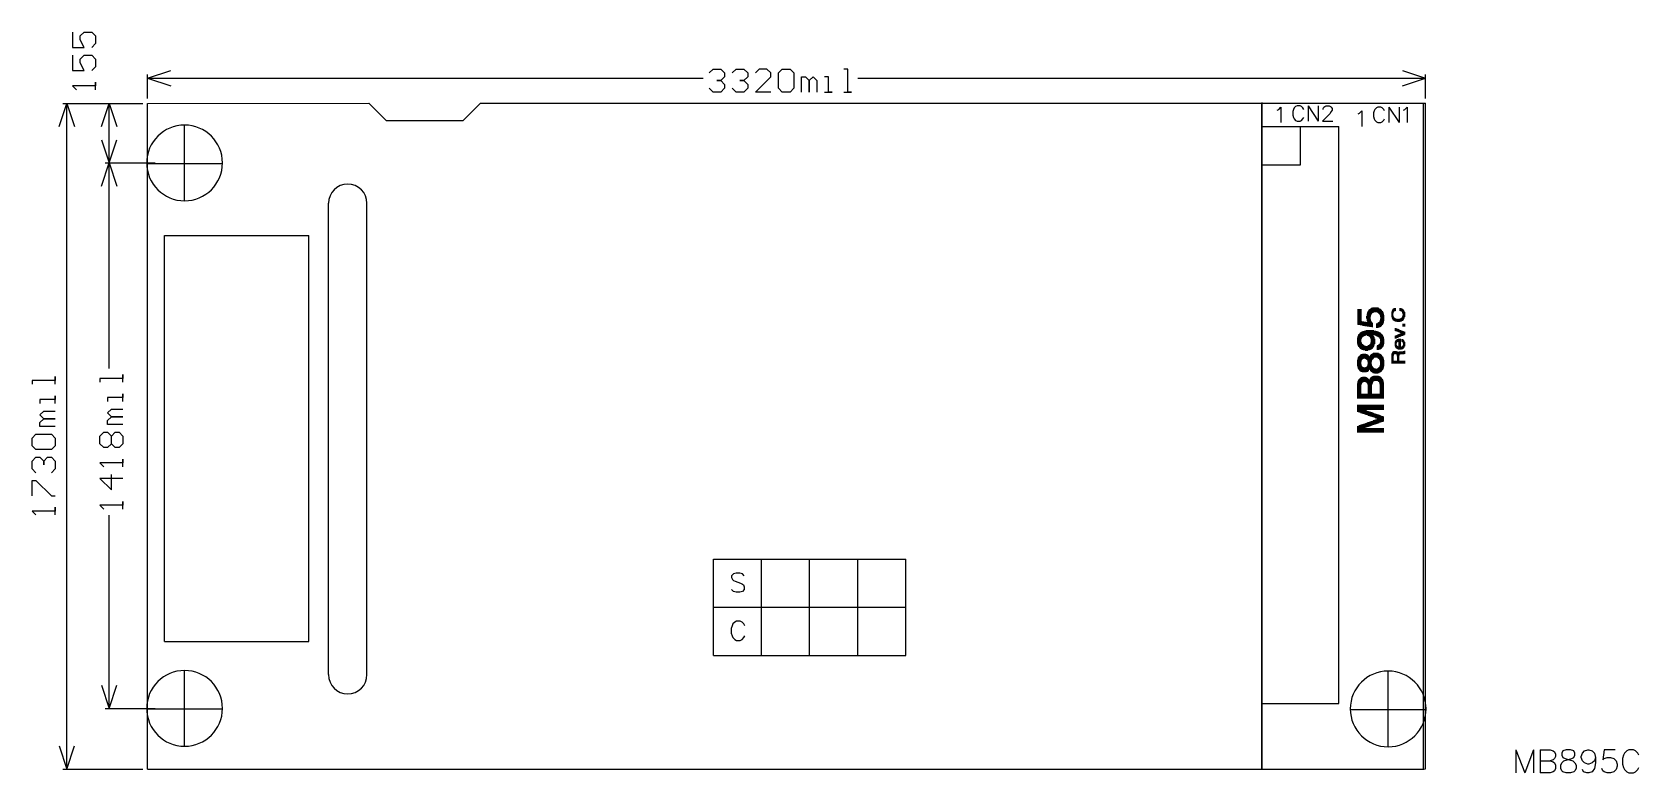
# Model space of a CAD drawing. Extents: x -0.3 to 3.87, y -0.01 to 1.92.
import ezdxf

# ---------------------------------------------------------------- set-up
doc = ezdxf.new("R2010")
doc.units = 0
doc.layers.add('gm1', color=6, linetype='CONTINUOUS')
doc.layers.add('gto', color=4, linetype='CONTINUOUS')

msp = doc.modelspace()

# ---------------------------------------------------------------- linework, layer by layer
at = {"layer": 'gm1', "color": 6}
for points in [[(-0.19498, 1.91524), (-0.19498, 1.87525), (-0.16499, 1.87525), (-0.17499, 1.89524), (-0.17499, 1.90524), (-0.16499, 1.91524), (-0.145, 1.91524), (-0.135, 1.90524), (-0.135, 1.88524), (-0.145, 1.87525)], [(-0.19498, 1.91524), (-0.19498, 1.87525), (-0.16499, 1.87525), (-0.17499, 1.89524), (-0.17499, 1.90524), (-0.16499, 1.91524), (-0.145, 1.91524), (-0.135, 1.90524), (-0.135, 1.88524), (-0.145, 1.87525)], [(-0.19498, 1.85526), (-0.19498, 1.81527), (-0.16499, 1.81527), (-0.17499, 1.83526), (-0.17499, 1.84526), (-0.16499, 1.85526), (-0.145, 1.85526), (-0.135, 1.84526), (-0.135, 1.82527), (-0.145, 1.81527)], [(-0.19498, 1.85526), (-0.19498, 1.81527), (-0.16499, 1.81527), (-0.17499, 1.83526), (-0.17499, 1.84526), (-0.16499, 1.85526), (-0.145, 1.85526), (-0.135, 1.84526), (-0.135, 1.82527), (-0.145, 1.81527)], [(0, 1.79528), (0.06, 1.81528)], [(0, 1.79528), (0.06, 1.81528)], [(0, 1.7425), (0, 1.80528)], [(0, 1.7425), (0, 1.80528)], [(0, 1.79528), (1.44306, 1.79528)], [(0, 1.79528), (0.06, 1.77528)], [(0, 1.79528), (1.44306, 1.79528)], [(0, 1.79528), (0.06, 1.77528)], [(1.45906, 1.80928), (1.46906, 1.81927), (1.48905, 1.81927), (1.49905, 1.80928), (1.49905, 1.79928), (1.48905, 1.78928), (1.47905, 1.78928), (1.48905, 1.78928), (1.49905, 1.77929), (1.49905, 1.76929), (1.48905, 1.75929), (1.46906, 1.75929), (1.45906, 1.76929)], [(1.45906, 1.80928), (1.46906, 1.81927), (1.48905, 1.81927), (1.49905, 1.80928), (1.49905, 1.79928), (1.48905, 1.78928), (1.47905, 1.78928), (1.48905, 1.78928), (1.49905, 1.77929), (1.49905, 1.76929), (1.48905, 1.75929), (1.46906, 1.75929), (1.45906, 1.76929)], [(1.51904, 1.80928), (1.52904, 1.81927), (1.54903, 1.81927), (1.55903, 1.80928), (1.55903, 1.79928), (1.54903, 1.78928), (1.53903, 1.78928), (1.54903, 1.78928), (1.55903, 1.77929), (1.55903, 1.76929), (1.54903, 1.75929), (1.52904, 1.75929), (1.51904, 1.76929)], [(1.51904, 1.80928), (1.52904, 1.81927), (1.54903, 1.81927), (1.55903, 1.80928), (1.55903, 1.79928), (1.54903, 1.78928), (1.53903, 1.78928), (1.54903, 1.78928), (1.55903, 1.77929), (1.55903, 1.76929), (1.54903, 1.75929), (1.52904, 1.75929), (1.51904, 1.76929)], [(1.61901, 1.75929), (1.57902, 1.75929), (1.61901, 1.79928), (1.61901, 1.80928), (1.60901, 1.81927), (1.58902, 1.81927), (1.57902, 1.80928)], [(1.61901, 1.75929), (1.57902, 1.75929), (1.61901, 1.79928), (1.61901, 1.80928), (1.60901, 1.81927), (1.58902, 1.81927), (1.57902, 1.80928)], [(1.639, 1.80928), (1.649, 1.81927), (1.66899, 1.81927), (1.67899, 1.80928), (1.67899, 1.76929), (1.66899, 1.75929), (1.649, 1.75929), (1.639, 1.76929), (1.639, 1.80928)], [(1.639, 1.80928), (1.649, 1.81927), (1.66899, 1.81927), (1.67899, 1.80928), (1.67899, 1.76929), (1.66899, 1.75929), (1.649, 1.75929), (1.639, 1.76929), (1.639, 1.80928)], [(1.69898, 1.75929), (1.69898, 1.79928), (1.70898, 1.79928), (1.71898, 1.78928), (1.71898, 1.75929), (1.71898, 1.78928), (1.72897, 1.79928), (1.73897, 1.78928), (1.73897, 1.75929)], [(1.69898, 1.75929), (1.69898, 1.79928), (1.70898, 1.79928), (1.71898, 1.78928), (1.71898, 1.75929), (1.71898, 1.78928), (1.72897, 1.79928), (1.73897, 1.78928), (1.73897, 1.75929)], [(1.75896, 1.75929), (1.77896, 1.75929), (1.76896, 1.75929), (1.76896, 1.79928), (1.75896, 1.79928)], [(1.75896, 1.75929), (1.77896, 1.75929), (1.76896, 1.75929), (1.76896, 1.79928), (1.75896, 1.79928)], [(1.80895, 1.75929), (1.82894, 1.75929), (1.81894, 1.75929), (1.81894, 1.81927), (1.80895, 1.81927)], [(1.80895, 1.75929), (1.82894, 1.75929), (1.81894, 1.75929), (1.81894, 1.81927), (1.80895, 1.81927)], [(1.84494, 1.79528), (3.32, 1.79528)], [(1.84494, 1.79528), (3.32, 1.79528)], [(3.26, 1.81528), (3.32, 1.79528)], [(3.26, 1.81528), (3.32, 1.79528)], [(3.26, 1.77528), (3.32, 1.79528)], [(3.26, 1.77528), (3.32, 1.79528)], [(3.32, 1.74278), (3.32, 1.80528)], [(3.32, 1.74278), (3.32, 1.80528)], [(-0.135, 1.76528), (-0.135, 1.78528), (-0.135, 1.77528), (-0.19498, 1.77528), (-0.18498, 1.76528)], [(-0.135, 1.76528), (-0.135, 1.78528), (-0.135, 1.77528), (-0.19498, 1.77528), (-0.18498, 1.76528)], [(-0.23, 1.67), (-0.21, 1.73), (-0.19, 1.67)], [(-0.23, 1.67), (-0.21, 1.73), (-0.19, 1.67)], [(-0.22, 1.73), (-0.0125, 1.73)], [(-0.22, 1.73), (-0.0125, 1.73)], [(-0.21, 0), (-0.21, 0.865), (-0.21, 1.73)], [(-0.21, 0), (-0.21, 0.865), (-0.21, 1.73)], [(-0.12, 1.67), (-0.1, 1.73), (-0.08, 1.67)], [(-0.12, 1.67), (-0.1, 1.73), (-0.08, 1.67)], [(-0.11, 1.73), (-0.0125, 1.73)], [(-0.11, 1.73), (-0.0125, 1.73)], [(-0.1, 1.57528), (-0.1, 1.65264), (-0.1, 1.73)], [(-0.1, 1.57528), (-0.1, 1.65264), (-0.1, 1.73)], [(0, 1.73), (0.575, 1.73028)], [(0, 1.73), (0.575, 1.73028)], [(0, 0), (0, 1.73)], [(0, 0), (0, 1.73)], [(0.575, 1.73028), (0.62, 1.68528)], [(0.575, 1.73028), (0.62, 1.68528)], [(0.62, 1.68528), (0.82, 1.68528), (0.865, 1.73028), (3.32, 1.73028)], [(0.62, 1.68528), (0.82, 1.68528), (0.865, 1.73028), (3.32, 1.73028)], [(3.32, 0.00028), (3.32, 1.73028)], [(3.32, 0.00028), (3.32, 1.73028)], [(-0.12, 1.63528), (-0.1, 1.57528)], [(-0.12, 1.63528), (-0.1, 1.57528)], [(-0.1, 1.57528), (-0.08, 1.63528)], [(-0.1, 1.57528), (-0.08, 1.63528)], [(-0.12, 1.51528), (-0.1, 1.57528), (-0.08, 1.51528)], [(-0.12, 1.51528), (-0.1, 1.57528), (-0.08, 1.51528)], [(-0.11, 1.57528), (0.02007, 1.57528)], [(-0.11, 1.57528), (0.02007, 1.57528)], [(-0.11, 1.57528), (0.02007, 1.57528)], [(-0.11, 1.57528), (0.02007, 1.57528)], [(-0.1, 1.04137), (-0.1, 1.57528)], [(-0.1, 1.04137), (-0.1, 1.57528)], [(0.47, 0.24528), (0.47, 1.47028)], [(0.47, 0.24528), (0.47, 1.47028)], [(0.57, 0.24528), (0.57, 1.47028)], [(0.57, 0.24528), (0.57, 1.47028)], [(-0.24, 1.00017), (-0.24, 1.02017), (-0.24, 1.01017), (-0.29998, 1.01017), (-0.29998, 1.00017)], [(-0.24, 1.00017), (-0.24, 1.02017), (-0.24, 1.01017), (-0.29998, 1.01017), (-0.29998, 1.00017)], [(-0.06401, 1.00538), (-0.06401, 1.02537), (-0.06401, 1.01537), (-0.12399, 1.01537), (-0.12399, 1.00538)], [(-0.06401, 1.00538), (-0.06401, 1.02537), (-0.06401, 1.01537), (-0.12399, 1.01537), (-0.12399, 1.00538)], [(-0.24, 0.95019), (-0.24, 0.97018), (-0.24, 0.96019), (-0.27999, 0.96019), (-0.27999, 0.95019)], [(-0.24, 0.95019), (-0.24, 0.97018), (-0.24, 0.96019), (-0.27999, 0.96019), (-0.27999, 0.95019)], [(-0.06401, 0.95539), (-0.06401, 0.97539), (-0.06401, 0.96539), (-0.104, 0.96539), (-0.104, 0.95539)], [(-0.06401, 0.95539), (-0.06401, 0.97539), (-0.06401, 0.96539), (-0.104, 0.96539), (-0.104, 0.95539)], [(-0.24, 0.89021), (-0.27999, 0.89021), (-0.27999, 0.90021), (-0.26999, 0.9102), (-0.24, 0.9102), (-0.26999, 0.9102), (-0.27999, 0.9202), (-0.26999, 0.9302), (-0.24, 0.9302)], [(-0.24, 0.89021), (-0.27999, 0.89021), (-0.27999, 0.90021), (-0.26999, 0.9102), (-0.24, 0.9102), (-0.26999, 0.9102), (-0.27999, 0.9202), (-0.26999, 0.9302), (-0.24, 0.9302)], [(-0.06401, 0.89541), (-0.104, 0.89541), (-0.104, 0.90541), (-0.094, 0.9154), (-0.06401, 0.9154), (-0.094, 0.9154), (-0.104, 0.9254), (-0.094, 0.9354), (-0.06401, 0.9354)], [(-0.06401, 0.89541), (-0.104, 0.89541), (-0.104, 0.90541), (-0.094, 0.9154), (-0.06401, 0.9154), (-0.094, 0.9154), (-0.104, 0.9254), (-0.094, 0.9354), (-0.06401, 0.9354)], [(-0.28998, 0.83023), (-0.29998, 0.84023), (-0.29998, 0.86022), (-0.28998, 0.87022), (-0.25, 0.87022), (-0.24, 0.86022), (-0.24, 0.84023), (-0.25, 0.83023), (-0.28998, 0.83023)], [(-0.28998, 0.83023), (-0.29998, 0.84023), (-0.29998, 0.86022), (-0.28998, 0.87022), (-0.25, 0.87022), (-0.24, 0.86022), (-0.24, 0.84023), (-0.25, 0.83023), (-0.28998, 0.83023)], [(-0.11399, 0.83543), (-0.12399, 0.84543), (-0.12399, 0.86542), (-0.11399, 0.87542), (-0.104, 0.87542), (-0.094, 0.86542), (-0.084, 0.87542), (-0.07401, 0.87542), (-0.06401, 0.86542), (-0.06401, 0.84543), (-0.07401, 0.83543), (-0.084, 0.83543), (-0.094, 0.84543), (-0.104, 0.83543), (-0.11399, 0.83543)], [(-0.11399, 0.83543), (-0.12399, 0.84543), (-0.12399, 0.86542), (-0.11399, 0.87542), (-0.104, 0.87542), (-0.094, 0.86542), (-0.084, 0.87542), (-0.07401, 0.87542), (-0.06401, 0.86542), (-0.06401, 0.84543), (-0.07401, 0.83543), (-0.084, 0.83543), (-0.094, 0.84543), (-0.104, 0.83543), (-0.11399, 0.83543)], [(-0.094, 0.84543), (-0.094, 0.86542)], [(-0.094, 0.84543), (-0.094, 0.86542)], [(-0.28998, 0.77025), (-0.29998, 0.78025), (-0.29998, 0.80024), (-0.28998, 0.81024), (-0.27999, 0.81024), (-0.26999, 0.80024), (-0.26999, 0.79024), (-0.26999, 0.80024), (-0.25999, 0.81024), (-0.25, 0.81024), (-0.24, 0.80024), (-0.24, 0.78025), (-0.25, 0.77025)], [(-0.28998, 0.77025), (-0.29998, 0.78025), (-0.29998, 0.80024), (-0.28998, 0.81024), (-0.27999, 0.81024), (-0.26999, 0.80024), (-0.26999, 0.79024), (-0.26999, 0.80024), (-0.25999, 0.81024), (-0.25, 0.81024), (-0.24, 0.80024), (-0.24, 0.78025), (-0.25, 0.77025)], [(-0.06401, 0.78545), (-0.06401, 0.80544), (-0.06401, 0.79544), (-0.12399, 0.79544), (-0.11399, 0.78545)], [(-0.06401, 0.78545), (-0.06401, 0.80544), (-0.06401, 0.79544), (-0.12399, 0.79544), (-0.11399, 0.78545)], [(-0.06401, 0.75546), (-0.12399, 0.75546), (-0.094, 0.72547), (-0.094, 0.76545)], [(-0.06401, 0.75546), (-0.12399, 0.75546), (-0.094, 0.72547), (-0.094, 0.76545)], [(-0.29998, 0.71027), (-0.29998, 0.75025), (-0.28998, 0.75025), (-0.25, 0.71027), (-0.24, 0.71027)], [(-0.29998, 0.71027), (-0.29998, 0.75025), (-0.28998, 0.75025), (-0.25, 0.71027), (-0.24, 0.71027)], [(-0.24, 0.66028), (-0.24, 0.68028), (-0.24, 0.67028), (-0.29998, 0.67028), (-0.28998, 0.66028)], [(-0.24, 0.66028), (-0.24, 0.68028), (-0.24, 0.67028), (-0.29998, 0.67028), (-0.28998, 0.66028)], [(-0.06401, 0.67548), (-0.06401, 0.69548), (-0.06401, 0.68548), (-0.12399, 0.68548), (-0.11399, 0.67548)], [(-0.06401, 0.67548), (-0.06401, 0.69548), (-0.06401, 0.68548), (-0.12399, 0.68548), (-0.11399, 0.67548)], [(-0.1, 0.15757), (-0.1, 0.65948)], [(-0.1, 0.15757), (-0.1, 0.65948)], [(-0.12, 0.21757), (-0.1, 0.15757)], [(-0.12, 0.21757), (-0.1, 0.15757)], [(-0.1, 0.15757), (-0.08, 0.21757)], [(-0.1, 0.15757), (-0.08, 0.21757)], [(-0.11, 0.15757), (0.02007, 0.15757)], [(-0.11, 0.15757), (0.02007, 0.15757)], [(-0.23, 0.06), (-0.21, 0)], [(-0.23, 0.06), (-0.21, 0)], [(-0.21, 0), (-0.19, 0.06)], [(-0.21, 0), (-0.19, 0.06)], [(-0.22, 0), (-0.0125, 0)], [(-0.22, 0), (-0.0125, 0)], [(0, 0), (3.3155, 0)], [(0, 0), (3.3155, 0)], [(3.3155, 0), (3.32, 0.00028)], [(3.3155, 0), (3.32, 0.00028)]]:
    msp.add_lwpolyline(points, dxfattribs=at)
for points in [[(0.57, 1.47028), (0.57, 1.47028), (0.57, 1.47028, 1), (0.47, 1.47028), (0.47, 1.47028)], [(0.57, 1.47028), (0.57, 1.47028), (0.57, 1.47028, 1), (0.47, 1.47028), (0.47, 1.47028)], [(0.47, 0.24528), (0.47, 0.24528), (0.47, 0.24528, 1), (0.57, 0.24528), (0.57, 0.24528)], [(0.47, 0.24528), (0.47, 0.24528), (0.47, 0.24528, 1), (0.57, 0.24528), (0.57, 0.24528)]]:
    msp.add_lwpolyline(points, format="xyb", dxfattribs=at)
at = {"layer": 'gto', "color": 4}
for points in [[(-0.19498, 1.91524), (-0.19498, 1.87525), (-0.16499, 1.87525), (-0.17499, 1.89524), (-0.17499, 1.90524), (-0.16499, 1.91524), (-0.145, 1.91524), (-0.135, 1.90524), (-0.135, 1.88524), (-0.145, 1.87525)], [(-0.19498, 1.85526), (-0.19498, 1.81527), (-0.16499, 1.81527), (-0.17499, 1.83526), (-0.17499, 1.84526), (-0.16499, 1.85526), (-0.145, 1.85526), (-0.135, 1.84526), (-0.135, 1.82527), (-0.145, 1.81527)], [(0, 1.79528), (0.06, 1.81528)], [(0, 1.7425), (0, 1.80528)], [(0, 1.79528), (1.44306, 1.79528)], [(0, 1.79528), (0.06, 1.77528)], [(1.45906, 1.80928), (1.46906, 1.81927), (1.48905, 1.81927), (1.49905, 1.80928), (1.49905, 1.79928), (1.48905, 1.78928), (1.47905, 1.78928), (1.48905, 1.78928), (1.49905, 1.77929), (1.49905, 1.76929), (1.48905, 1.75929), (1.46906, 1.75929), (1.45906, 1.76929)], [(1.51904, 1.80928), (1.52904, 1.81927), (1.54903, 1.81927), (1.55903, 1.80928), (1.55903, 1.79928), (1.54903, 1.78928), (1.53903, 1.78928), (1.54903, 1.78928), (1.55903, 1.77929), (1.55903, 1.76929), (1.54903, 1.75929), (1.52904, 1.75929), (1.51904, 1.76929)], [(1.61901, 1.75929), (1.57902, 1.75929), (1.61901, 1.79928), (1.61901, 1.80928), (1.60901, 1.81927), (1.58902, 1.81927), (1.57902, 1.80928)], [(1.639, 1.80928), (1.649, 1.81927), (1.66899, 1.81927), (1.67899, 1.80928), (1.67899, 1.76929), (1.66899, 1.75929), (1.649, 1.75929), (1.639, 1.76929), (1.639, 1.80928)], [(1.69898, 1.75929), (1.69898, 1.79928), (1.70898, 1.79928), (1.71898, 1.78928), (1.71898, 1.75929), (1.71898, 1.78928), (1.72897, 1.79928), (1.73897, 1.78928), (1.73897, 1.75929)], [(1.75896, 1.75929), (1.77896, 1.75929), (1.76896, 1.75929), (1.76896, 1.79928), (1.75896, 1.79928)], [(1.80895, 1.75929), (1.82894, 1.75929), (1.81894, 1.75929), (1.81894, 1.81927), (1.80895, 1.81927)], [(1.84494, 1.79528), (3.32, 1.79528)], [(3.26, 1.81528), (3.32, 1.79528)], [(3.26, 1.77528), (3.32, 1.79528)], [(3.32, 1.74278), (3.32, 1.80528)], [(-0.135, 1.76528), (-0.135, 1.78528), (-0.135, 1.77528), (-0.19498, 1.77528), (-0.18498, 1.76528)], [(-0.23, 1.67), (-0.21, 1.73), (-0.19, 1.67)], [(-0.22, 1.73), (-0.0125, 1.73)], [(-0.21, 0), (-0.21, 0.865), (-0.21, 1.73)], [(-0.12, 1.67), (-0.1, 1.73), (-0.08, 1.67)], [(-0.11, 1.73), (-0.0125, 1.73)], [(-0.1, 1.57528), (-0.1, 1.65264), (-0.1, 1.73)], [(0, 1.73), (0.575, 1.73028)], [(0, 0), (0, 1.73)], [(0.575, 1.73028), (0.62, 1.68528)], [(0.62, 1.68528), (0.82, 1.68528), (0.865, 1.73028), (3.32, 1.73028)], [(2.895, 0), (2.895, 1.73028)], [(2.89594, 0), (2.89594, 1.73257)], [(2.935, 1.71266), (2.93881, 1.71456), (2.94452, 1.72028), (2.94452, 1.68028)], [(3.00357, 1.71447), (3.00166, 1.71828), (2.99785, 1.72209), (2.99404, 1.72399), (2.98643, 1.72399), (2.98262, 1.72209), (2.97881, 1.71828), (2.9769, 1.71447), (2.975, 1.70876), (2.975, 1.69923), (2.9769, 1.69352), (2.97881, 1.68971), (2.98262, 1.6859), (2.98643, 1.684), (2.99404, 1.684), (2.99785, 1.6859), (3.00166, 1.68971), (3.00357, 1.69352)], [(3.0148, 1.72399), (3.0148, 1.684)], [(3.0148, 1.72399), (3.04146, 1.684)], [(3.04146, 1.72399), (3.04146, 1.684)], [(3.05441, 1.71447), (3.05441, 1.71637), (3.05632, 1.72018), (3.05822, 1.72209), (3.06203, 1.72399), (3.06965, 1.72399), (3.07346, 1.72209), (3.07536, 1.72018), (3.07726, 1.71637), (3.07726, 1.71256), (3.07536, 1.70876), (3.07155, 1.70304), (3.05251, 1.684), (3.07917, 1.684)], [(3.21357, 1.71075), (3.21166, 1.71456), (3.20785, 1.71837), (3.20404, 1.72028), (3.19643, 1.72028), (3.19262, 1.71837), (3.18881, 1.71456), (3.1869, 1.71075), (3.185, 1.70504), (3.185, 1.69552), (3.1869, 1.68981), (3.18881, 1.686), (3.19262, 1.68219), (3.19643, 1.68028), (3.20404, 1.68028), (3.20785, 1.68219), (3.21166, 1.686), (3.21357, 1.68981)], [(3.2248, 1.72028), (3.2248, 1.68028)], [(3.2248, 1.72028), (3.25146, 1.68028)], [(3.25146, 1.72028), (3.25146, 1.68028)], [(3.26251, 1.71266), (3.26632, 1.71456), (3.27203, 1.72028), (3.27203, 1.68028)], [(3.315, 0.00028), (3.315, 1.73028)], [(3.32, 0.00028), (3.32, 1.73028)], [(0.09606, 1.47594), (0.09606, 1.57528), (0.09606, 1.67206)], [(2.895, 1.67028), (3.095, 1.67028)], [(2.895, 0.17028), (3.095, 0.17028), (3.095, 1.67028)], [(2.896, 0.17028), (2.896, 1.67028)], [(2.995, 1.57028), (2.995, 1.67028)], [(3.145, 1.70266), (3.14881, 1.70456), (3.15452, 1.71028), (3.15452, 1.67028)], [(-0.12, 1.63528), (-0.1, 1.57528)], [(-0.1, 1.57528), (-0.08, 1.63528)], [(-0.12, 1.51528), (-0.1, 1.57528), (-0.08, 1.51528)], [(-0.11, 1.57528), (0.02007, 1.57528)], [(-0.11, 1.57528), (0.02007, 1.57528)], [(-0.1, 1.04137), (-0.1, 1.57528)], [(-0.002, 1.574), (0.1932, 1.574)], [(2.895, 1.57028), (2.995, 1.57028)], [(0.47, 0.24528), (0.47, 1.47028)], [(0.57, 0.24528), (0.57, 1.47028)], [(0.04353, 1.38628), (0.41853, 1.38628)], [(0.044, 0.33128), (0.044, 1.38628)], [(0.41853, 0.33128), (0.41853, 1.38628)], [(3.145, 1.15528), (3.145, 1.19528)], [(3.146, 1.15428), (3.146, 1.19528)], [(3.147, 1.15428), (3.147, 1.19528)], [(3.148, 1.15428), (3.148, 1.19528)], [(3.149, 1.15428), (3.149, 1.19528)], [(3.15, 1.15428), (3.15, 1.19528)], [(3.151, 1.15428), (3.151, 1.19528)], [(3.152, 1.15328), (3.152, 1.19528)], [(3.153, 1.15328), (3.153, 1.19528)], [(3.168, 1.17128), (3.168, 1.17728)], [(3.169, 1.16528), (3.169, 1.18328)], [(3.17, 1.16328), (3.17, 1.18628)], [(3.171, 1.16128), (3.171, 1.18828)], [(3.172, 1.15028), (3.172, 1.19028)], [(3.173, 1.15028), (3.173, 1.19128)], [(3.174, 1.15028), (3.174, 1.19328)], [(3.175, 1.15028), (3.175, 1.19428)], [(3.176, 1.14928), (3.176, 1.19528)], [(3.177, 1.17628), (3.177, 1.19528)], [(3.178, 1.17928), (3.178, 1.19628)], [(3.179, 1.18128), (3.179, 1.19728)], [(3.18, 1.18328), (3.18, 1.19728)], [(3.181, 1.18428), (3.181, 1.19828)], [(3.182, 1.18528), (3.182, 1.19828)], [(3.183, 1.18528), (3.183, 1.19828)], [(3.184, 1.18628), (3.184, 1.19928)], [(3.185, 1.18628), (3.185, 1.19928)], [(3.186, 1.18728), (3.186, 1.19928)], [(3.187, 1.18728), (3.187, 1.19928)], [(3.188, 1.18728), (3.188, 1.19928)], [(3.189, 1.18728), (3.189, 1.19928)], [(3.19, 1.18728), (3.19, 1.19928)], [(3.191, 1.18728), (3.191, 1.19928)], [(3.192, 1.18728), (3.192, 1.19928)], [(3.193, 1.18728), (3.193, 1.19928)], [(3.194, 1.18728), (3.194, 1.19928)], [(3.195, 1.18728), (3.195, 1.19928)], [(3.196, 1.18628), (3.196, 1.19928)], [(3.197, 1.18628), (3.197, 1.19828)], [(3.198, 1.18528), (3.198, 1.19828)], [(3.199, 1.18428), (3.199, 1.19728)], [(3.2, 1.18428), (3.2, 1.19728)], [(3.201, 1.18228), (3.201, 1.19628)], [(3.202, 1.18128), (3.202, 1.19628)], [(3.203, 1.17928), (3.203, 1.19528)], [(3.204, 1.17528), (3.204, 1.19428)], [(3.204, 1.15028), (3.204, 1.17028)], [(3.205, 1.15128), (3.205, 1.19328)], [(3.206, 1.15228), (3.206, 1.19228)], [(3.207, 1.15328), (3.207, 1.19128)], [(3.208, 1.15428), (3.208, 1.19028)], [(3.209, 1.15628), (3.209, 1.18828)], [(3.21, 1.15828), (3.21, 1.18628)], [(3.211, 1.16028), (3.211, 1.18328)], [(3.212, 1.16528), (3.212, 1.17928)], [(3.233, 1.175), (3.233, 1.188)], [(3.234, 1.172), (3.234, 1.191)], [(3.235, 1.17), (3.235, 1.193)], [(3.236, 1.185), (3.236, 1.195)], [(3.236, 1.168), (3.236, 1.178)], [(3.237, 1.187), (3.237, 1.196)], [(3.237, 1.167), (3.237, 1.175)], [(3.238, 1.189), (3.238, 1.197)], [(3.238, 1.166), (3.238, 1.174)], [(3.239, 1.19), (3.239, 1.197)], [(3.239, 1.166), (3.239, 1.173)], [(3.24, 1.19), (3.24, 1.198)], [(3.24, 1.165), (3.24, 1.172)], [(3.241, 1.191), (3.241, 1.198)], [(3.241, 1.164), (3.241, 1.171)], [(3.242, 1.191), (3.242, 1.198)], [(3.242, 1.164), (3.242, 1.171)], [(3.243, 1.163), (3.243, 1.17)], [(3.244, 1.163), (3.244, 1.17)], [(3.245, 1.163), (3.245, 1.17)], [(3.246, 1.163), (3.246, 1.17)], [(3.247, 1.162), (3.247, 1.169)], [(3.248, 1.162), (3.248, 1.169)], [(3.249, 1.162), (3.249, 1.169)], [(3.25, 1.162), (3.25, 1.169)], [(3.251, 1.162), (3.251, 1.169)], [(3.252, 1.162), (3.252, 1.17)], [(3.253, 1.162), (3.253, 1.17)], [(3.254, 1.191), (3.254, 1.198)], [(3.254, 1.163), (3.254, 1.17)], [(3.255, 1.191), (3.255, 1.198)], [(3.255, 1.163), (3.255, 1.17)], [(3.256, 1.191), (3.256, 1.198)], [(3.256, 1.163), (3.256, 1.171)], [(3.257, 1.19), (3.257, 1.197)], [(3.257, 1.163), (3.257, 1.171)], [(3.258, 1.19), (3.258, 1.197)], [(3.258, 1.164), (3.258, 1.172)], [(3.259, 1.189), (3.259, 1.196)], [(3.259, 1.165), (3.259, 1.173)], [(3.26, 1.188), (3.26, 1.196)], [(3.26, 1.165), (3.26, 1.174)], [(3.261, 1.186), (3.261, 1.195)], [(3.261, 1.166), (3.261, 1.176)], [(3.262, 1.183), (3.262, 1.194)], [(3.262, 1.167), (3.262, 1.179)], [(3.263, 1.168), (3.263, 1.193)], [(3.264, 1.17), (3.264, 1.192)], [(3.265, 1.172), (3.265, 1.19)], [(3.266, 1.175), (3.266, 1.187)], [(3.147, 1.09828), (3.147, 1.12828)], [(3.148, 1.09728), (3.148, 1.13028)], [(3.149, 1.09528), (3.149, 1.13128)], [(3.15, 1.09428), (3.15, 1.13228)], [(3.151, 1.09328), (3.151, 1.13328)], [(3.152, 1.09228), (3.152, 1.13428)], [(3.153, 1.11728), (3.153, 1.13428)], [(3.154, 1.15328), (3.154, 1.16428)], [(3.154, 1.11928), (3.154, 1.13528)], [(3.155, 1.15328), (3.155, 1.16328)], [(3.155, 1.12128), (3.155, 1.13628)], [(3.156, 1.15328), (3.156, 1.16328)], [(3.156, 1.12228), (3.156, 1.13628)], [(3.157, 1.15328), (3.157, 1.16328)], [(3.157, 1.12328), (3.157, 1.13728)], [(3.158, 1.15228), (3.158, 1.16328)], [(3.158, 1.12428), (3.158, 1.13728)], [(3.159, 1.15228), (3.159, 1.16328)], [(3.159, 1.12528), (3.159, 1.13828)], [(3.16, 1.15228), (3.16, 1.16228)], [(3.16, 1.12528), (3.16, 1.13828)], [(3.161, 1.15228), (3.161, 1.16228)], [(3.161, 1.12628), (3.161, 1.13828)], [(3.162, 1.15228), (3.162, 1.16228)], [(3.162, 1.12628), (3.162, 1.13928)], [(3.163, 1.15228), (3.163, 1.16228)], [(3.163, 1.12628), (3.163, 1.13928)], [(3.164, 1.15128), (3.164, 1.16228)], [(3.164, 1.12728), (3.164, 1.13928)], [(3.165, 1.15128), (3.165, 1.16228)], [(3.165, 1.12728), (3.165, 1.13928)], [(3.166, 1.15128), (3.166, 1.16128)], [(3.166, 1.12728), (3.166, 1.13928)], [(3.167, 1.15128), (3.167, 1.16128)], [(3.167, 1.12728), (3.167, 1.14028)], [(3.168, 1.15128), (3.168, 1.16128)], [(3.168, 1.12728), (3.168, 1.14028)], [(3.169, 1.15128), (3.169, 1.16128)], [(3.169, 1.12728), (3.169, 1.14028)], [(3.17, 1.15028), (3.17, 1.16128)], [(3.17, 1.12628), (3.17, 1.14028)], [(3.171, 1.15028), (3.171, 1.16028)], [(3.171, 1.12628), (3.171, 1.14028)], [(3.172, 1.12628), (3.172, 1.14028)], [(3.173, 1.12528), (3.173, 1.14028)], [(3.174, 1.12528), (3.174, 1.14028)], [(3.175, 1.12428), (3.175, 1.14028)], [(3.176, 1.12328), (3.176, 1.14028)], [(3.177, 1.14928), (3.177, 1.16828)], [(3.177, 1.12228), (3.177, 1.14028)], [(3.178, 1.14928), (3.178, 1.16528)], [(3.178, 1.12028), (3.178, 1.14028)], [(3.179, 1.14928), (3.179, 1.16328)], [(3.179, 1.11828), (3.179, 1.14028)], [(3.18, 1.14928), (3.18, 1.16228)], [(3.18, 1.09128), (3.18, 1.14028)], [(3.181, 1.14928), (3.181, 1.16028)], [(3.181, 1.09228), (3.181, 1.14028)], [(3.182, 1.14828), (3.182, 1.15928)], [(3.182, 1.09328), (3.182, 1.14028)], [(3.183, 1.09428), (3.183, 1.14028)], [(3.184, 1.12828), (3.184, 1.14028)], [(3.184, 1.09628), (3.184, 1.12728)], [(3.185, 1.12828), (3.185, 1.14028)], [(3.186, 1.12828), (3.186, 1.13928)], [(3.187, 1.12828), (3.187, 1.13928)], [(3.188, 1.12728), (3.188, 1.13928)], [(3.189, 1.12728), (3.189, 1.13928)], [(3.19, 1.12728), (3.19, 1.13928)], [(3.191, 1.12728), (3.191, 1.13828)], [(3.192, 1.12628), (3.192, 1.13828)], [(3.193, 1.12628), (3.193, 1.13828)], [(3.194, 1.14628), (3.194, 1.15828)], [(3.194, 1.12528), (3.194, 1.13828)], [(3.195, 1.14628), (3.195, 1.15828)], [(3.195, 1.12528), (3.195, 1.13728)], [(3.196, 1.14628), (3.196, 1.15828)], [(3.196, 1.12428), (3.196, 1.13728)], [(3.197, 1.14728), (3.197, 1.15928)], [(3.197, 1.12428), (3.197, 1.13628)], [(3.198, 1.14728), (3.198, 1.15928)], [(3.198, 1.12328), (3.198, 1.13628)], [(3.199, 1.14728), (3.199, 1.16028)], [(3.199, 1.12228), (3.199, 1.13528)], [(3.2, 1.14828), (3.2, 1.16128)], [(3.2, 1.12228), (3.2, 1.13528)], [(3.201, 1.14828), (3.201, 1.16228)], [(3.201, 1.12128), (3.201, 1.13428)], [(3.202, 1.14928), (3.202, 1.16328)], [(3.202, 1.11928), (3.202, 1.13328)], [(3.203, 1.14928), (3.203, 1.16628)], [(3.203, 1.11828), (3.203, 1.13328)], [(3.204, 1.11328), (3.204, 1.13228)], [(3.205, 1.09328), (3.205, 1.13128)], [(3.206, 1.09328), (3.206, 1.13028)], [(3.207, 1.09428), (3.207, 1.12928)], [(3.208, 1.09628), (3.208, 1.12828)], [(3.242, 1.139), (3.242, 1.146)], [(3.243, 1.139), (3.243, 1.146)], [(3.244, 1.138), (3.244, 1.145)], [(3.245, 1.138), (3.245, 1.145)], [(3.246, 1.138), (3.246, 1.144)], [(3.246, 1.121), (3.246, 1.128)], [(3.247, 1.137), (3.247, 1.144)], [(3.247, 1.121), (3.247, 1.128)], [(3.248, 1.137), (3.248, 1.144)], [(3.248, 1.121), (3.248, 1.128)], [(3.249, 1.137), (3.249, 1.143)], [(3.249, 1.122), (3.249, 1.129)], [(3.25, 1.136), (3.25, 1.143)], [(3.25, 1.122), (3.25, 1.129)], [(3.251, 1.136), (3.251, 1.142)], [(3.251, 1.123), (3.251, 1.129)], [(3.252, 1.135), (3.252, 1.142)], [(3.252, 1.123), (3.252, 1.13)], [(3.253, 1.135), (3.253, 1.141)], [(3.253, 1.123), (3.253, 1.13)], [(3.254, 1.135), (3.254, 1.141)], [(3.254, 1.124), (3.254, 1.131)], [(3.255, 1.134), (3.255, 1.141)], [(3.255, 1.124), (3.255, 1.131)], [(3.256, 1.134), (3.256, 1.14)], [(3.256, 1.125), (3.256, 1.131)], [(3.257, 1.133), (3.257, 1.14)], [(3.257, 1.125), (3.257, 1.132)], [(3.258, 1.133), (3.258, 1.139)], [(3.258, 1.126), (3.258, 1.132)], [(3.259, 1.133), (3.259, 1.139)], [(3.259, 1.126), (3.259, 1.132)], [(3.26, 1.126), (3.26, 1.138)], [(3.261, 1.127), (3.261, 1.138)], [(3.262, 1.15), (3.262, 1.157)], [(3.262, 1.127), (3.262, 1.138)], [(3.263, 1.15), (3.263, 1.157)], [(3.263, 1.128), (3.263, 1.137)], [(3.264, 1.15), (3.264, 1.157)], [(3.264, 1.128), (3.264, 1.137)], [(3.265, 1.15), (3.265, 1.157)], [(3.265, 1.128), (3.265, 1.136)], [(3.266, 1.15), (3.266, 1.157)], [(3.266, 1.129), (3.266, 1.136)], [(3.144, 1.10628), (3.144, 1.12028)], [(3.145, 1.10228), (3.145, 1.12428)], [(3.146, 1.10028), (3.146, 1.12628)], [(3.153, 1.09228), (3.153, 1.10928)], [(3.154, 1.09128), (3.154, 1.10728)], [(3.155, 1.09028), (3.155, 1.10528)], [(3.156, 1.09028), (3.156, 1.10428)], [(3.157, 1.08928), (3.157, 1.10328)], [(3.158, 1.08928), (3.158, 1.10228)], [(3.159, 1.08928), (3.159, 1.10128)], [(3.16, 1.08828), (3.16, 1.10128)], [(3.161, 1.08828), (3.161, 1.10028)], [(3.162, 1.08828), (3.162, 1.10028)], [(3.163, 1.08828), (3.163, 1.10028)], [(3.164, 1.08828), (3.164, 1.09928)], [(3.165, 1.08728), (3.165, 1.09928)], [(3.166, 1.08728), (3.166, 1.09928)], [(3.167, 1.08728), (3.167, 1.09928)], [(3.168, 1.08728), (3.168, 1.09928)], [(3.169, 1.08728), (3.169, 1.09928)], [(3.17, 1.08828), (3.17, 1.10028)], [(3.171, 1.08828), (3.171, 1.10028)], [(3.172, 1.08828), (3.172, 1.10028)], [(3.173, 1.08828), (3.173, 1.10128)], [(3.174, 1.08828), (3.174, 1.10128)], [(3.175, 1.08928), (3.175, 1.10228)], [(3.176, 1.08928), (3.176, 1.10328)], [(3.177, 1.09028), (3.177, 1.10428)], [(3.178, 1.09028), (3.178, 1.10528)], [(3.179, 1.09128), (3.179, 1.10828)], [(3.185, 1.09728), (3.185, 1.12528)], [(3.186, 1.09928), (3.186, 1.12428)], [(3.187, 1.10128), (3.187, 1.12228)], [(3.188, 1.10528), (3.188, 1.11828)], [(3.195, 1.08928), (3.195, 1.10028)], [(3.196, 1.08928), (3.196, 1.10128)], [(3.197, 1.08928), (3.197, 1.10128)], [(3.198, 1.08928), (3.198, 1.10128)], [(3.199, 1.09028), (3.199, 1.10228)], [(3.2, 1.09028), (3.2, 1.10328)], [(3.201, 1.09028), (3.201, 1.10428)], [(3.202, 1.09128), (3.202, 1.10528)], [(3.203, 1.09128), (3.203, 1.10728)], [(3.204, 1.09228), (3.204, 1.11128)], [(3.209, 1.09728), (3.209, 1.12628)], [(3.21, 1.09928), (3.21, 1.12428)], [(3.211, 1.10128), (3.211, 1.12228)], [(3.212, 1.10528), (3.212, 1.11828)], [(3.239, 1.078), (3.239, 1.086)], [(3.24, 1.079), (3.24, 1.086)], [(3.241, 1.079), (3.241, 1.086)], [(3.242, 1.119), (3.242, 1.126)], [(3.242, 1.099), (3.242, 1.11)], [(3.242, 1.079), (3.242, 1.086)], [(3.243, 1.119), (3.243, 1.126)], [(3.243, 1.097), (3.243, 1.112)], [(3.243, 1.079), (3.243, 1.086)], [(3.244, 1.12), (3.244, 1.127)], [(3.244, 1.095), (3.244, 1.114)], [(3.244, 1.078), (3.244, 1.086)], [(3.245, 1.12), (3.245, 1.127)], [(3.245, 1.107), (3.245, 1.115)], [(3.245, 1.094), (3.245, 1.102)], [(3.246, 1.109), (3.246, 1.116)], [(3.246, 1.093), (3.246, 1.1)], [(3.247, 1.11), (3.247, 1.116)], [(3.247, 1.092), (3.247, 1.099)], [(3.248, 1.11), (3.248, 1.117)], [(3.248, 1.092), (3.248, 1.098)], [(3.249, 1.111), (3.249, 1.117)], [(3.249, 1.091), (3.249, 1.098)], [(3.25, 1.111), (3.25, 1.117)], [(3.25, 1.091), (3.25, 1.097)], [(3.251, 1.111), (3.251, 1.118)], [(3.251, 1.09), (3.251, 1.097)], [(3.252, 1.09), (3.252, 1.118)], [(3.253, 1.09), (3.253, 1.118)], [(3.254, 1.09), (3.254, 1.118)], [(3.255, 1.09), (3.255, 1.118)], [(3.256, 1.09), (3.256, 1.097)], [(3.257, 1.09), (3.257, 1.097)], [(3.258, 1.091), (3.258, 1.097)], [(3.259, 1.111), (3.259, 1.117)], [(3.259, 1.091), (3.259, 1.098)], [(3.26, 1.11), (3.26, 1.117)], [(3.26, 1.091), (3.26, 1.098)], [(3.261, 1.11), (3.261, 1.116)], [(3.261, 1.092), (3.261, 1.099)], [(3.262, 1.109), (3.262, 1.116)], [(3.262, 1.093), (3.262, 1.1)], [(3.263, 1.107), (3.263, 1.115)], [(3.263, 1.094), (3.263, 1.102)], [(3.264, 1.095), (3.264, 1.114)], [(3.264, 1.078), (3.264, 1.086)], [(3.265, 1.096), (3.265, 1.112)], [(3.265, 1.079), (3.265, 1.086)], [(3.266, 1.099), (3.266, 1.109)], [(3.266, 1.079), (3.266, 1.087)], [(3.144, 1.04828), (3.144, 1.06228)], [(3.145, 1.04428), (3.145, 1.06628)], [(3.146, 1.04128), (3.146, 1.06928)], [(3.147, 1.03928), (3.147, 1.07128)], [(3.148, 1.03828), (3.148, 1.07228)], [(3.149, 1.03628), (3.149, 1.07328)], [(3.15, 1.03528), (3.15, 1.07428)], [(3.151, 1.03428), (3.151, 1.07528)], [(3.152, 1.03428), (3.152, 1.07628)], [(3.153, 1.05928), (3.153, 1.07728)], [(3.153, 1.03328), (3.153, 1.05128)], [(3.154, 1.06228), (3.154, 1.07728)], [(3.154, 1.03228), (3.154, 1.04828)], [(3.155, 1.06328), (3.155, 1.07828)], [(3.155, 1.03228), (3.155, 1.04628)], [(3.156, 1.06528), (3.156, 1.07828)], [(3.156, 1.03228), (3.156, 1.04528)], [(3.157, 1.06628), (3.157, 1.07828)], [(3.157, 1.03128), (3.157, 1.04428)], [(3.158, 1.06628), (3.158, 1.07928)], [(3.158, 1.03128), (3.158, 1.04428)], [(3.159, 1.06728), (3.159, 1.07928)], [(3.16, 1.06728), (3.16, 1.07928)], [(3.161, 1.06728), (3.161, 1.07928)], [(3.162, 1.06728), (3.162, 1.07928)], [(3.163, 1.06728), (3.163, 1.07928)], [(3.164, 1.06728), (3.164, 1.07928)], [(3.165, 1.06628), (3.165, 1.07828)], [(3.166, 1.06628), (3.166, 1.07828)], [(3.166, 1.03128), (3.166, 1.04428)], [(3.167, 1.06528), (3.167, 1.07828)], [(3.167, 1.03228), (3.167, 1.04428)], [(3.168, 1.06428), (3.168, 1.07728)], [(3.168, 1.03228), (3.168, 1.04528)], [(3.169, 1.06328), (3.169, 1.07728)], [(3.169, 1.03228), (3.169, 1.04628)], [(3.17, 1.06228), (3.17, 1.07628)], [(3.17, 1.03328), (3.17, 1.04828)], [(3.171, 1.05928), (3.171, 1.07528)], [(3.171, 1.03428), (3.171, 1.05128)], [(3.172, 1.03528), (3.172, 1.07428)], [(3.173, 1.03728), (3.173, 1.07328)], [(3.174, 1.03828), (3.174, 1.07128)], [(3.175, 1.04028), (3.175, 1.06928)], [(3.176, 1.03828), (3.176, 1.07228)], [(3.177, 1.03728), (3.177, 1.07428)], [(3.178, 1.03528), (3.178, 1.07528)], [(3.179, 1.03428), (3.179, 1.07628)], [(3.18, 1.05928), (3.18, 1.07728)], [(3.18, 1.03328), (3.18, 1.05128)], [(3.181, 1.06228), (3.181, 1.07828)], [(3.181, 1.03228), (3.181, 1.04828)], [(3.182, 1.06428), (3.182, 1.07928)], [(3.182, 1.03128), (3.182, 1.04628)], [(3.183, 1.06528), (3.183, 1.08028)], [(3.183, 1.03028), (3.183, 1.04428)], [(3.184, 1.06728), (3.184, 1.08028)], [(3.185, 1.06728), (3.185, 1.08028)], [(3.186, 1.06828), (3.186, 1.08128)], [(3.187, 1.06928), (3.187, 1.08128)], [(3.188, 1.06928), (3.188, 1.08128)], [(3.189, 1.06928), (3.189, 1.08128)], [(3.19, 1.06928), (3.19, 1.08128)], [(3.191, 1.06928), (3.191, 1.08128)], [(3.192, 1.06928), (3.192, 1.08128)], [(3.193, 1.06928), (3.193, 1.08128)], [(3.194, 1.06928), (3.194, 1.08128)], [(3.195, 1.06928), (3.195, 1.08128)], [(3.196, 1.06928), (3.196, 1.08128)], [(3.197, 1.06828), (3.197, 1.08128)], [(3.198, 1.06728), (3.198, 1.08028)], [(3.199, 1.06728), (3.199, 1.08028)], [(3.2, 1.06628), (3.2, 1.08028)], [(3.201, 1.06428), (3.201, 1.07928)], [(3.201, 1.03028), (3.201, 1.04528)], [(3.202, 1.06328), (3.202, 1.07828)], [(3.202, 1.03128), (3.202, 1.04628)], [(3.203, 1.06028), (3.203, 1.07828)], [(3.203, 1.03228), (3.203, 1.04928)], [(3.204, 1.03228), (3.204, 1.07728)], [(3.205, 1.03328), (3.205, 1.07628)], [(3.206, 1.03428), (3.206, 1.07528)], [(3.207, 1.03528), (3.207, 1.07428)], [(3.208, 1.03728), (3.208, 1.07228)], [(3.209, 1.03828), (3.209, 1.07128)], [(3.21, 1.04028), (3.21, 1.06928)], [(3.211, 1.04328), (3.211, 1.06628)], [(3.212, 1.04728), (3.212, 1.06228)], [(3.233, 1.054), (3.233, 1.079)], [(3.234, 1.054), (3.234, 1.081)], [(3.235, 1.054), (3.235, 1.083)], [(3.236, 1.054), (3.236, 1.084)], [(3.237, 1.075), (3.237, 1.085)], [(3.237, 1.054), (3.237, 1.061)], [(3.238, 1.077), (3.238, 1.085)], [(3.238, 1.054), (3.238, 1.061)], [(3.239, 1.054), (3.239, 1.061)], [(3.24, 1.054), (3.24, 1.061)], [(3.241, 1.054), (3.241, 1.061)], [(3.242, 1.054), (3.242, 1.061)], [(3.243, 1.054), (3.243, 1.061)], [(3.244, 1.054), (3.244, 1.061)], [(3.245, 1.078), (3.245, 1.085)], [(3.245, 1.054), (3.245, 1.061)], [(3.246, 1.077), (3.246, 1.085)], [(3.246, 1.054), (3.246, 1.061)], [(3.247, 1.073), (3.247, 1.084)], [(3.247, 1.054), (3.247, 1.061)], [(3.248, 1.054), (3.248, 1.083)], [(3.249, 1.054), (3.249, 1.081)], [(3.25, 1.054), (3.25, 1.082)], [(3.251, 1.054), (3.251, 1.084)], [(3.252, 1.075), (3.252, 1.084)], [(3.252, 1.054), (3.252, 1.061)], [(3.253, 1.077), (3.253, 1.085)], [(3.253, 1.054), (3.253, 1.061)], [(3.254, 1.078), (3.254, 1.085)], [(3.254, 1.054), (3.254, 1.061)], [(3.255, 1.078), (3.255, 1.085)], [(3.255, 1.054), (3.255, 1.061)], [(3.256, 1.078), (3.256, 1.085)], [(3.256, 1.054), (3.256, 1.061)], [(3.257, 1.078), (3.257, 1.085)], [(3.257, 1.054), (3.257, 1.061)], [(3.258, 1.078), (3.258, 1.085)], [(3.258, 1.054), (3.258, 1.061)], [(3.259, 1.078), (3.259, 1.085)], [(3.259, 1.054), (3.259, 1.061)], [(3.26, 1.078), (3.26, 1.085)], [(3.26, 1.054), (3.26, 1.061)], [(3.261, 1.078), (3.261, 1.085)], [(3.261, 1.054), (3.261, 1.061)], [(3.262, 1.078), (3.262, 1.085)], [(3.262, 1.054), (3.262, 1.061)], [(3.263, 1.078), (3.263, 1.085)], [(3.263, 1.054), (3.263, 1.061)], [(3.264, 1.054), (3.264, 1.061)], [(3.265, 1.054), (3.265, 1.061)], [(3.266, 1.054), (3.266, 1.061)], [(-0.24, 1.00017), (-0.24, 1.02017), (-0.24, 1.01017), (-0.29998, 1.01017), (-0.29998, 1.00017)], [(-0.06401, 1.00538), (-0.06401, 1.02537), (-0.06401, 1.01537), (-0.12399, 1.01537), (-0.12399, 1.00538)], [(3.144, 0.96328), (3.144, 1.00228)], [(3.145, 0.96328), (3.145, 1.00728)], [(3.146, 0.96328), (3.146, 1.00928)], [(3.147, 0.96328), (3.147, 1.01128)], [(3.148, 0.96328), (3.148, 1.01228)], [(3.149, 0.96328), (3.149, 1.01428)], [(3.15, 0.96328), (3.15, 1.01528)], [(3.151, 0.96328), (3.151, 1.01528)], [(3.152, 0.96328), (3.152, 1.01628)], [(3.153, 0.99828), (3.153, 1.01728)], [(3.154, 1.00128), (3.154, 1.01728)], [(3.155, 1.00328), (3.155, 1.01828)], [(3.156, 1.00428), (3.156, 1.01828)], [(3.157, 1.00528), (3.157, 1.01828)], [(3.158, 1.00528), (3.158, 1.01928)], [(3.159, 1.03128), (3.159, 1.04328)], [(3.159, 1.00628), (3.159, 1.01928)], [(3.16, 1.03128), (3.16, 1.04328)], [(3.16, 1.00628), (3.16, 1.01928)], [(3.161, 1.03128), (3.161, 1.04328)], [(3.161, 1.00628), (3.161, 1.01928)], [(3.162, 1.03128), (3.162, 1.04328)], [(3.162, 1.00628), (3.162, 1.01928)], [(3.163, 1.03128), (3.163, 1.04328)], [(3.163, 1.00628), (3.163, 1.01928)], [(3.164, 1.03128), (3.164, 1.04328)], [(3.164, 1.00628), (3.164, 1.01828)], [(3.165, 1.03128), (3.165, 1.04328)], [(3.165, 1.00628), (3.165, 1.01828)], [(3.166, 1.00528), (3.166, 1.01828)], [(3.167, 1.00528), (3.167, 1.01728)], [(3.168, 1.00428), (3.168, 1.01728)], [(3.169, 1.00328), (3.169, 1.01628)], [(3.17, 1.00228), (3.17, 1.01528)], [(3.171, 0.99928), (3.171, 1.01428)], [(3.172, 0.96328), (3.172, 1.01328)], [(3.173, 0.96328), (3.173, 1.01128)], [(3.174, 0.96328), (3.174, 1.00928)], [(3.175, 0.96328), (3.175, 1.01128)], [(3.176, 0.96328), (3.176, 1.01328)], [(3.177, 0.96328), (3.177, 1.01528)], [(3.178, 0.96328), (3.178, 1.01628)], [(3.179, 0.96328), (3.179, 1.01728)], [(3.18, 0.96328), (3.18, 1.01828)], [(3.181, 0.99828), (3.181, 1.01928)], [(3.182, 1.00228), (3.182, 1.01928)], [(3.183, 1.00528), (3.183, 1.02028)], [(3.184, 1.03028), (3.184, 1.04328)], [(3.184, 1.00728), (3.184, 1.02128)], [(3.185, 1.02928), (3.185, 1.04228)], [(3.185, 1.00828), (3.185, 1.02128)], [(3.186, 1.02928), (3.186, 1.04228)], [(3.186, 1.00828), (3.186, 1.02128)], [(3.187, 1.02928), (3.187, 1.04128)], [(3.187, 1.00928), (3.187, 1.02228)], [(3.188, 1.02928), (3.188, 1.04128)], [(3.188, 1.00928), (3.188, 1.02228)], [(3.189, 1.02828), (3.189, 1.04128)], [(3.189, 1.00928), (3.189, 1.02228)], [(3.19, 1.02828), (3.19, 1.04028)], [(3.19, 1.00928), (3.19, 1.02228)], [(3.191, 1.02828), (3.191, 1.04028)], [(3.191, 1.01028), (3.191, 1.02228)], [(3.192, 1.02828), (3.192, 1.04028)], [(3.192, 1.01028), (3.192, 1.02228)], [(3.193, 1.02828), (3.193, 1.04028)], [(3.193, 1.00928), (3.193, 1.02228)], [(3.194, 1.02828), (3.194, 1.04028)], [(3.194, 1.00928), (3.194, 1.02228)], [(3.195, 1.02828), (3.195, 1.04028)], [(3.195, 1.00928), (3.195, 1.02228)], [(3.196, 1.02928), (3.196, 1.04128)], [(3.196, 1.00928), (3.196, 1.02228)], [(3.197, 1.02928), (3.197, 1.04128)], [(3.197, 1.00928), (3.197, 1.02228)], [(3.198, 1.02928), (3.198, 1.04228)], [(3.198, 1.00828), (3.198, 1.02128)], [(3.199, 1.02928), (3.199, 1.04328)], [(3.199, 1.00728), (3.199, 1.02128)], [(3.2, 1.03028), (3.2, 1.04328)], [(3.2, 1.00628), (3.2, 1.02128)], [(3.201, 1.00428), (3.201, 1.02028)], [(3.202, 1.00028), (3.202, 1.01928)], [(3.203, 0.96328), (3.203, 1.01928)], [(3.204, 0.96328), (3.204, 1.01828)], [(3.205, 0.96328), (3.205, 1.01728)], [(3.206, 0.96328), (3.206, 1.01628)], [(3.207, 0.96328), (3.207, 1.01528)], [(3.208, 0.96328), (3.208, 1.01328)], [(3.209, 0.96328), (3.209, 1.01128)], [(3.21, 0.96328), (3.21, 1.00928)], [(3.211, 0.96328), (3.211, 1.00428)], [(-0.24, 0.95019), (-0.24, 0.97018), (-0.24, 0.96019), (-0.27999, 0.96019), (-0.27999, 0.95019)], [(-0.06401, 0.95539), (-0.06401, 0.97539), (-0.06401, 0.96539), (-0.104, 0.96539), (-0.104, 0.95539)], [(3.153, 0.96328), (3.153, 0.97528)], [(3.154, 0.96328), (3.154, 0.97528)], [(3.155, 0.96328), (3.155, 0.97528)], [(3.156, 0.96328), (3.156, 0.97528)], [(3.157, 0.96328), (3.157, 0.97528)], [(3.158, 0.96328), (3.158, 0.97528)], [(3.159, 0.96328), (3.159, 0.97528)], [(3.16, 0.96328), (3.16, 0.97528)], [(3.161, 0.96328), (3.161, 0.97528)], [(3.162, 0.96328), (3.162, 0.97528)], [(3.163, 0.96328), (3.163, 0.97528)], [(3.164, 0.96328), (3.164, 0.97528)], [(3.165, 0.96328), (3.165, 0.97528)], [(3.166, 0.96328), (3.166, 0.97528)], [(3.167, 0.96328), (3.167, 0.97528)], [(3.168, 0.96328), (3.168, 0.97528)], [(3.169, 0.96328), (3.169, 0.97528)], [(3.17, 0.96328), (3.17, 0.97528)], [(3.171, 0.96328), (3.171, 0.97528)], [(3.181, 0.96328), (3.181, 0.97528)], [(3.182, 0.96328), (3.182, 0.97528)], [(3.183, 0.96328), (3.183, 0.97528)], [(3.184, 0.96328), (3.184, 0.97528)], [(3.185, 0.96328), (3.185, 0.97528)], [(3.186, 0.96328), (3.186, 0.97528)], [(3.187, 0.96328), (3.187, 0.97528)], [(3.188, 0.96328), (3.188, 0.97528)], [(3.189, 0.96328), (3.189, 0.97528)], [(3.19, 0.96328), (3.19, 0.97528)], [(3.191, 0.96328), (3.191, 0.97528)], [(3.192, 0.96328), (3.192, 0.97528)], [(3.193, 0.96328), (3.193, 0.97528)], [(3.194, 0.96328), (3.194, 0.97528)], [(3.195, 0.96328), (3.195, 0.97528)], [(3.196, 0.96328), (3.196, 0.97528)], [(3.197, 0.96328), (3.197, 0.97528)], [(3.198, 0.96328), (3.198, 0.97528)], [(3.199, 0.96328), (3.199, 0.97528)], [(3.2, 0.96328), (3.2, 0.97528)], [(3.201, 0.96328), (3.201, 0.97528)], [(3.202, 0.96328), (3.202, 0.97528)], [(-0.24, 0.89021), (-0.27999, 0.89021), (-0.27999, 0.90021), (-0.26999, 0.9102), (-0.24, 0.9102), (-0.26999, 0.9102), (-0.27999, 0.9202), (-0.26999, 0.9302), (-0.24, 0.9302)], [(-0.06401, 0.89541), (-0.104, 0.89541), (-0.104, 0.90541), (-0.094, 0.9154), (-0.06401, 0.9154), (-0.094, 0.9154), (-0.104, 0.9254), (-0.094, 0.9354), (-0.06401, 0.9354)], [(3.144, 0.92828), (3.144, 0.94628)], [(3.145, 0.92828), (3.145, 0.94628)], [(3.146, 0.92828), (3.146, 0.94628)], [(3.147, 0.92728), (3.147, 0.94628)], [(3.148, 0.92728), (3.148, 0.94628)], [(3.149, 0.92728), (3.149, 0.94628)], [(3.15, 0.92628), (3.15, 0.94628)], [(3.151, 0.92628), (3.151, 0.94628)], [(3.152, 0.92628), (3.152, 0.94628)], [(3.153, 0.92528), (3.153, 0.94628)], [(3.154, 0.92528), (3.154, 0.94628)], [(3.155, 0.92528), (3.155, 0.94628)], [(3.156, 0.92428), (3.156, 0.94628)], [(3.157, 0.92428), (3.157, 0.94628)], [(3.158, 0.92428), (3.158, 0.94628)], [(3.159, 0.92328), (3.159, 0.94628)], [(3.16, 0.92328), (3.16, 0.94628)], [(3.161, 0.92328), (3.161, 0.94628)], [(3.162, 0.92228), (3.162, 0.94628)], [(3.163, 0.92228), (3.163, 0.94628)], [(3.164, 0.93328), (3.164, 0.94628)], [(3.164, 0.92228), (3.164, 0.93228)], [(3.165, 0.93328), (3.165, 0.94628)], [(3.165, 0.92128), (3.165, 0.93228)], [(3.166, 0.93328), (3.166, 0.94628)], [(3.166, 0.92128), (3.166, 0.93228)], [(3.167, 0.93328), (3.167, 0.94628)], [(3.167, 0.92028), (3.167, 0.93128)], [(3.168, 0.93328), (3.168, 0.94628)], [(3.168, 0.92028), (3.168, 0.93128)], [(3.169, 0.93328), (3.169, 0.94628)], [(3.169, 0.92028), (3.169, 0.93028)], [(3.17, 0.93328), (3.17, 0.94628)], [(3.17, 0.91928), (3.17, 0.93028)], [(3.171, 0.93328), (3.171, 0.94628)], [(3.171, 0.91928), (3.171, 0.93028)], [(3.172, 0.93328), (3.172, 0.94628)], [(3.172, 0.91928), (3.172, 0.92928)], [(3.173, 0.93328), (3.173, 0.94628)], [(3.173, 0.91828), (3.173, 0.92928)], [(3.174, 0.93328), (3.174, 0.94628)], [(3.174, 0.91828), (3.174, 0.92928)], [(3.175, 0.93328), (3.175, 0.94628)], [(3.175, 0.91828), (3.175, 0.92828)], [(3.176, 0.93328), (3.176, 0.94628)], [(3.176, 0.91728), (3.176, 0.92828)], [(3.177, 0.93328), (3.177, 0.94628)], [(3.177, 0.91728), (3.177, 0.92828)], [(3.178, 0.93328), (3.178, 0.94628)], [(3.178, 0.91728), (3.178, 0.92728)], [(3.179, 0.93328), (3.179, 0.94628)], [(3.179, 0.91628), (3.179, 0.92728)], [(3.18, 0.93328), (3.18, 0.94628)], [(3.18, 0.91628), (3.18, 0.92728)], [(3.181, 0.93328), (3.181, 0.94628)], [(3.181, 0.91628), (3.181, 0.92628)], [(3.182, 0.93328), (3.182, 0.94628)], [(3.182, 0.91528), (3.182, 0.92628)], [(3.183, 0.93328), (3.183, 0.94628)], [(3.183, 0.91528), (3.183, 0.92628)], [(3.184, 0.93328), (3.184, 0.94628)], [(3.184, 0.91528), (3.184, 0.92528)], [(3.185, 0.93328), (3.185, 0.94628)], [(3.185, 0.91428), (3.185, 0.92528)], [(3.186, 0.93328), (3.186, 0.94628)], [(3.186, 0.91428), (3.186, 0.92428)], [(3.187, 0.93328), (3.187, 0.94628)], [(3.187, 0.91428), (3.187, 0.92428)], [(3.188, 0.93328), (3.188, 0.94628)], [(3.188, 0.91328), (3.188, 0.92428)], [(3.189, 0.93328), (3.189, 0.94628)], [(3.189, 0.91328), (3.189, 0.92328)], [(3.19, 0.93328), (3.19, 0.94628)], [(3.19, 0.91328), (3.19, 0.92328)], [(3.191, 0.93328), (3.191, 0.94628)], [(3.191, 0.91228), (3.191, 0.92328)], [(3.192, 0.93328), (3.192, 0.94628)], [(3.192, 0.91228), (3.192, 0.92228)], [(3.193, 0.93328), (3.193, 0.94628)], [(3.193, 0.91128), (3.193, 0.92228)], [(3.194, 0.93328), (3.194, 0.94628)], [(3.194, 0.91128), (3.194, 0.92228)], [(3.195, 0.93328), (3.195, 0.94628)], [(3.195, 0.91128), (3.195, 0.92128)], [(3.196, 0.93328), (3.196, 0.94628)], [(3.196, 0.91028), (3.196, 0.92128)], [(3.197, 0.93328), (3.197, 0.94628)], [(3.197, 0.91028), (3.197, 0.92128)], [(3.198, 0.93328), (3.198, 0.94628)], [(3.198, 0.89928), (3.198, 0.92028)], [(3.199, 0.93328), (3.199, 0.94628)], [(3.199, 0.89928), (3.199, 0.92028)], [(3.2, 0.93328), (3.2, 0.94628)], [(3.2, 0.90028), (3.2, 0.92028)], [(3.201, 0.93328), (3.201, 0.94628)], [(3.201, 0.90028), (3.201, 0.91928)], [(3.202, 0.93328), (3.202, 0.94628)], [(3.202, 0.90028), (3.202, 0.91928)], [(3.203, 0.93328), (3.203, 0.94628)], [(3.204, 0.93328), (3.204, 0.94628)], [(3.205, 0.93328), (3.205, 0.94628)], [(3.206, 0.93328), (3.206, 0.94628)], [(3.207, 0.93328), (3.207, 0.94628)], [(3.208, 0.93328), (3.208, 0.94628)], [(3.209, 0.93328), (3.209, 0.94628)], [(3.21, 0.93328), (3.21, 0.94628)], [(3.211, 0.93328), (3.211, 0.94628)], [(3.144, 0.87428), (3.144, 0.89128)], [(3.145, 0.87428), (3.145, 0.89128)], [(3.146, 0.87428), (3.146, 0.89128)], [(3.147, 0.87428), (3.147, 0.89228)], [(3.148, 0.87428), (3.148, 0.89228)], [(3.149, 0.87428), (3.149, 0.89328)], [(3.15, 0.87428), (3.15, 0.89328)], [(3.151, 0.87428), (3.151, 0.89328)], [(3.152, 0.87428), (3.152, 0.89428)], [(3.153, 0.87428), (3.153, 0.89428)], [(3.154, 0.87428), (3.154, 0.89428)], [(3.155, 0.87428), (3.155, 0.89528)], [(3.156, 0.87428), (3.156, 0.89528)], [(3.157, 0.87428), (3.157, 0.89528)], [(3.158, 0.87428), (3.158, 0.89628)], [(3.159, 0.87428), (3.159, 0.89628)], [(3.16, 0.87428), (3.16, 0.89628)], [(3.161, 0.87428), (3.161, 0.89728)], [(3.162, 0.87428), (3.162, 0.89728)], [(3.163, 0.88728), (3.163, 0.89728)], [(3.163, 0.87428), (3.163, 0.88628)], [(3.164, 0.88728), (3.164, 0.89828)], [(3.164, 0.87428), (3.164, 0.88628)], [(3.165, 0.88728), (3.165, 0.89828)], [(3.165, 0.87428), (3.165, 0.88628)], [(3.166, 0.88828), (3.166, 0.89928)], [(3.166, 0.87428), (3.166, 0.88628)], [(3.167, 0.88828), (3.167, 0.89928)], [(3.167, 0.87428), (3.167, 0.88628)], [(3.168, 0.88828), (3.168, 0.89928)], [(3.168, 0.87428), (3.168, 0.88628)], [(3.169, 0.88928), (3.169, 0.90028)], [(3.169, 0.87428), (3.169, 0.88628)], [(3.17, 0.88928), (3.17, 0.90028)], [(3.17, 0.87428), (3.17, 0.88628)], [(3.171, 0.88928), (3.171, 0.90028)], [(3.171, 0.87428), (3.171, 0.88628)], [(3.172, 0.89028), (3.172, 0.90128)], [(3.172, 0.87428), (3.172, 0.88628)], [(3.173, 0.89028), (3.173, 0.90128)], [(3.173, 0.87428), (3.173, 0.88628)], [(3.174, 0.89028), (3.174, 0.90128)], [(3.174, 0.87428), (3.174, 0.88628)], [(3.175, 0.89128), (3.175, 0.90228)], [(3.175, 0.87428), (3.175, 0.88628)], [(3.176, 0.89128), (3.176, 0.90228)], [(3.176, 0.87428), (3.176, 0.88628)], [(3.177, 0.89228), (3.177, 0.90228)], [(3.177, 0.87428), (3.177, 0.88628)], [(3.178, 0.89228), (3.178, 0.90328)], [(3.178, 0.87428), (3.178, 0.88628)], [(3.179, 0.89228), (3.179, 0.90328)], [(3.179, 0.87428), (3.179, 0.88628)], [(3.18, 0.89328), (3.18, 0.90328)], [(3.18, 0.87428), (3.18, 0.88628)], [(3.181, 0.89328), (3.181, 0.90428)], [(3.181, 0.87428), (3.181, 0.88628)], [(3.182, 0.89328), (3.182, 0.90428)], [(3.182, 0.87428), (3.182, 0.88628)], [(3.183, 0.89428), (3.183, 0.90428)], [(3.183, 0.87428), (3.183, 0.88628)], [(3.184, 0.89428), (3.184, 0.90528)], [(3.184, 0.87428), (3.184, 0.88628)], [(3.185, 0.89428), (3.185, 0.90528)], [(3.185, 0.87428), (3.185, 0.88628)], [(3.186, 0.89528), (3.186, 0.90628)], [(3.186, 0.87428), (3.186, 0.88628)], [(3.187, 0.89528), (3.187, 0.90628)], [(3.187, 0.87428), (3.187, 0.88628)], [(3.188, 0.89528), (3.188, 0.90628)], [(3.188, 0.87428), (3.188, 0.88628)], [(3.189, 0.89628), (3.189, 0.90728)], [(3.189, 0.87428), (3.189, 0.88628)], [(3.19, 0.89628), (3.19, 0.90728)], [(3.19, 0.87428), (3.19, 0.88628)], [(3.191, 0.89628), (3.191, 0.90728)], [(3.191, 0.87428), (3.191, 0.88628)], [(3.192, 0.89728), (3.192, 0.90828)], [(3.192, 0.87428), (3.192, 0.88628)], [(3.193, 0.89728), (3.193, 0.90828)], [(3.193, 0.87428), (3.193, 0.88628)], [(3.194, 0.89728), (3.194, 0.90828)], [(3.194, 0.87428), (3.194, 0.88628)], [(3.195, 0.89828), (3.195, 0.90928)], [(3.195, 0.87428), (3.195, 0.88628)], [(3.196, 0.89828), (3.196, 0.90928)], [(3.196, 0.87428), (3.196, 0.88628)], [(3.197, 0.89928), (3.197, 0.90928)], [(3.197, 0.87428), (3.197, 0.88628)], [(3.198, 0.87428), (3.198, 0.88628)], [(3.199, 0.87428), (3.199, 0.88628)], [(3.2, 0.87428), (3.2, 0.88628)], [(3.201, 0.87428), (3.201, 0.88628)], [(3.202, 0.87428), (3.202, 0.88628)], [(3.203, 0.90128), (3.203, 0.91828)], [(3.203, 0.87428), (3.203, 0.88628)], [(3.204, 0.90128), (3.204, 0.91828)], [(3.204, 0.87428), (3.204, 0.88628)], [(3.205, 0.90128), (3.205, 0.91828)], [(3.205, 0.87428), (3.205, 0.88628)], [(3.206, 0.90228), (3.206, 0.91728)], [(3.206, 0.87428), (3.206, 0.88628)], [(3.207, 0.90228), (3.207, 0.91728)], [(3.207, 0.87428), (3.207, 0.88628)], [(3.208, 0.90228), (3.208, 0.91728)], [(3.208, 0.87428), (3.208, 0.88628)], [(3.209, 0.90328), (3.209, 0.91628)], [(3.209, 0.87428), (3.209, 0.88628)], [(3.21, 0.90328), (3.21, 0.91628)], [(3.21, 0.87428), (3.21, 0.88628)], [(3.211, 0.90328), (3.211, 0.91628)], [(3.211, 0.87428), (3.211, 0.88628)], [(-0.28998, 0.83023), (-0.29998, 0.84023), (-0.29998, 0.86022), (-0.28998, 0.87022), (-0.25, 0.87022), (-0.24, 0.86022), (-0.24, 0.84023), (-0.25, 0.83023), (-0.28998, 0.83023)], [(-0.11399, 0.83543), (-0.12399, 0.84543), (-0.12399, 0.86542), (-0.11399, 0.87542), (-0.104, 0.87542), (-0.094, 0.86542), (-0.084, 0.87542), (-0.07401, 0.87542), (-0.06401, 0.86542), (-0.06401, 0.84543), (-0.07401, 0.83543), (-0.084, 0.83543), (-0.094, 0.84543), (-0.104, 0.83543), (-0.11399, 0.83543)], [(-0.094, 0.84543), (-0.094, 0.86542)], [(-0.28998, 0.77025), (-0.29998, 0.78025), (-0.29998, 0.80024), (-0.28998, 0.81024), (-0.27999, 0.81024), (-0.26999, 0.80024), (-0.26999, 0.79024), (-0.26999, 0.80024), (-0.25999, 0.81024), (-0.25, 0.81024), (-0.24, 0.80024), (-0.24, 0.78025), (-0.25, 0.77025)], [(-0.06401, 0.78545), (-0.06401, 0.80544), (-0.06401, 0.79544), (-0.12399, 0.79544), (-0.11399, 0.78545)], [(-0.06401, 0.75546), (-0.12399, 0.75546), (-0.094, 0.72547), (-0.094, 0.76545)], [(-0.29998, 0.71027), (-0.29998, 0.75025), (-0.28998, 0.75025), (-0.25, 0.71027), (-0.24, 0.71027)], [(-0.24, 0.66028), (-0.24, 0.68028), (-0.24, 0.67028), (-0.29998, 0.67028), (-0.28998, 0.66028)], [(-0.06401, 0.67548), (-0.06401, 0.69548), (-0.06401, 0.68548), (-0.12399, 0.68548), (-0.11399, 0.67548)], [(-0.1, 0.15757), (-0.1, 0.65948)], [(1.47, 0.29528), (1.47, 0.54528)], [(1.47, 0.54528), (1.97, 0.54528)], [(1.47, 0.29528), (1.47, 0.54528)], [(1.595, 0.29528), (1.595, 0.54528)], [(1.72, 0.29528), (1.72, 0.54528)], [(1.845, 0.29528), (1.845, 0.54528)], [(1.97, 0.29528), (1.97, 0.54528)], [(1.55033, 0.50213), (1.54557, 0.50689), (1.53842, 0.50927), (1.5289, 0.50927), (1.52176, 0.50689), (1.517, 0.50213), (1.517, 0.49737), (1.51938, 0.49261), (1.52176, 0.49023), (1.52652, 0.48785), (1.5408, 0.48309), (1.54557, 0.48071), (1.54795, 0.47833), (1.55033, 0.47357), (1.55033, 0.46643), (1.54557, 0.46166), (1.53842, 0.45928), (1.5289, 0.45928), (1.52176, 0.46166), (1.517, 0.46643)], [(1.47, 0.42028), (1.97, 0.42028)], [(1.55171, 0.37237), (1.54933, 0.37713), (1.54456, 0.38189), (1.5398, 0.38427), (1.53028, 0.38427), (1.52552, 0.38189), (1.52076, 0.37713), (1.51838, 0.37237), (1.516, 0.36523), (1.516, 0.35333), (1.51838, 0.34619), (1.52076, 0.34143), (1.52552, 0.33666), (1.53028, 0.33428), (1.5398, 0.33428), (1.54456, 0.33666), (1.54933, 0.34143), (1.55171, 0.34619)], [(0.044, 0.33128), (0.41853, 0.33128)], [(1.47, 0.29528), (1.97, 0.29528)], [(0.09606, 0.05822), (0.09606, 0.15757), (0.09606, 0.25435)], [(3.223, 0.05694), (3.223, 0.15628), (3.223, 0.25306)], [(-0.12, 0.21757), (-0.1, 0.15757)], [(-0.1, 0.15757), (-0.08, 0.21757)], [(-0.11, 0.15757), (0.02007, 0.15757)], [(-0.002, 0.15628), (0.1932, 0.15628)], [(3.12494, 0.155), (3.32014, 0.155)], [(-0.23, 0.06), (-0.21, 0)], [(-0.21, 0), (-0.19, 0.06)], [(3.555, 0.04999), (3.555, -0.01)], [(3.555, 0.04999), (3.57785, -0.01)], [(3.6007, 0.04999), (3.57785, -0.01)], [(3.6007, 0.04999), (3.6007, -0.01)], [(3.61784, 0.04999), (3.61784, -0.01)], [(3.61784, 0.04999), (3.64355, 0.04999), (3.65212, 0.04713), (3.65498, 0.04427), (3.65784, 0.03856), (3.65784, 0.03285), (3.65498, 0.02713), (3.65212, 0.02428), (3.64355, 0.02142)], [(3.68554, 0.04999), (3.67697, 0.04713), (3.67412, 0.04142), (3.67412, 0.03571), (3.67697, 0.02999), (3.68269, 0.02713), (3.69411, 0.02428), (3.70268, 0.02142), (3.7084, 0.01571), (3.71125, 0.01), (3.71125, 0.00143), (3.7084, -0.00429), (3.70554, -0.00714), (3.69697, -0.01), (3.68554, -0.01), (3.67697, -0.00714), (3.67412, -0.00429), (3.67126, 0.00143), (3.67126, 0.01), (3.67412, 0.01571), (3.67983, 0.02142), (3.6884, 0.02428), (3.69983, 0.02713), (3.70554, 0.02999), (3.7084, 0.03571), (3.7084, 0.04142), (3.70554, 0.04713), (3.69697, 0.04999), (3.68554, 0.04999)], [(3.76181, 0.02999), (3.75896, 0.02142), (3.75324, 0.01571), (3.74467, 0.01285), (3.74182, 0.01285), (3.73325, 0.01571), (3.72753, 0.02142), (3.72468, 0.02999), (3.72468, 0.03285), (3.72753, 0.04142), (3.73325, 0.04713), (3.74182, 0.04999), (3.74467, 0.04999), (3.75324, 0.04713), (3.75896, 0.04142), (3.76181, 0.02999), (3.76181, 0.01571), (3.75896, 0.00143), (3.75324, -0.00714), (3.74467, -0.01), (3.73896, -0.01), (3.73039, -0.00714), (3.72753, -0.00143)], [(3.81237, 0.04999), (3.78381, 0.04999), (3.78095, 0.02428), (3.78381, 0.02713), (3.79238, 0.02999), (3.80095, 0.02999), (3.80952, 0.02713), (3.81523, 0.02142), (3.81809, 0.01285), (3.81809, 0.00714), (3.81523, -0.00143), (3.80952, -0.00714), (3.80095, -0.01), (3.79238, -0.01), (3.78381, -0.00714), (3.78095, -0.00429), (3.7781, 0.00143)], [(3.87436, 0.03571), (3.8715, 0.04142), (3.86579, 0.04713), (3.86008, 0.04999), (3.84865, 0.04999), (3.84294, 0.04713), (3.83722, 0.04142), (3.83437, 0.03571), (3.83151, 0.02713), (3.83151, 0.01285), (3.83437, 0.00428), (3.83722, -0.00143), (3.84294, -0.00714), (3.84865, -0.01), (3.86008, -0.01), (3.86579, -0.00714), (3.8715, -0.00143), (3.87436, 0.00428)], [(-0.22, 0), (-0.0125, 0)], [(0, 0), (3.3155, 0)], [(3.3155, 0), (3.32, 0.00028)], [(3.61784, 0.02142), (3.64355, 0.02142), (3.65212, 0.01856), (3.65498, 0.01571), (3.65784, 0.01), (3.65784, 0.00143), (3.65498, -0.00429), (3.65212, -0.00714), (3.64355, -0.01), (3.61784, -0.01)]]:
    msp.add_lwpolyline(points, dxfattribs=at)
for points in [[(0.19449, 1.57528), (0.19449, 1.57528), (0.19449, 1.57528, 1), (-0.00237, 1.57528), (-0.00237, 1.57528), (-0.00237, 1.57528, 1), (0.19449, 1.57528), (0.19449, 1.57528)], [(0.57, 1.47028), (0.57, 1.47028), (0.57, 1.47028, 1), (0.47, 1.47028), (0.47, 1.47028)], [(0.19449, 0.15757), (0.19449, 0.15757), (0.19449, 0.15757, 1), (-0.00237, 0.15757), (-0.00237, 0.15757), (-0.00237, 0.15757, 1), (0.19449, 0.15757), (0.19449, 0.15757)], [(3.32142, 0.15628), (3.32142, 0.15628), (3.32142, 0.15628, 1), (3.12456, 0.15628), (3.12456, 0.15628), (3.12456, 0.15628, 1), (3.32142, 0.15628), (3.32142, 0.15628)], [(0.47, 0.24528), (0.47, 0.24528), (0.47, 0.24528, 1), (0.57, 0.24528), (0.57, 0.24528)]]:
    msp.add_lwpolyline(points, format="xyb", dxfattribs=at)

doc.saveas('drawing.dxf')
